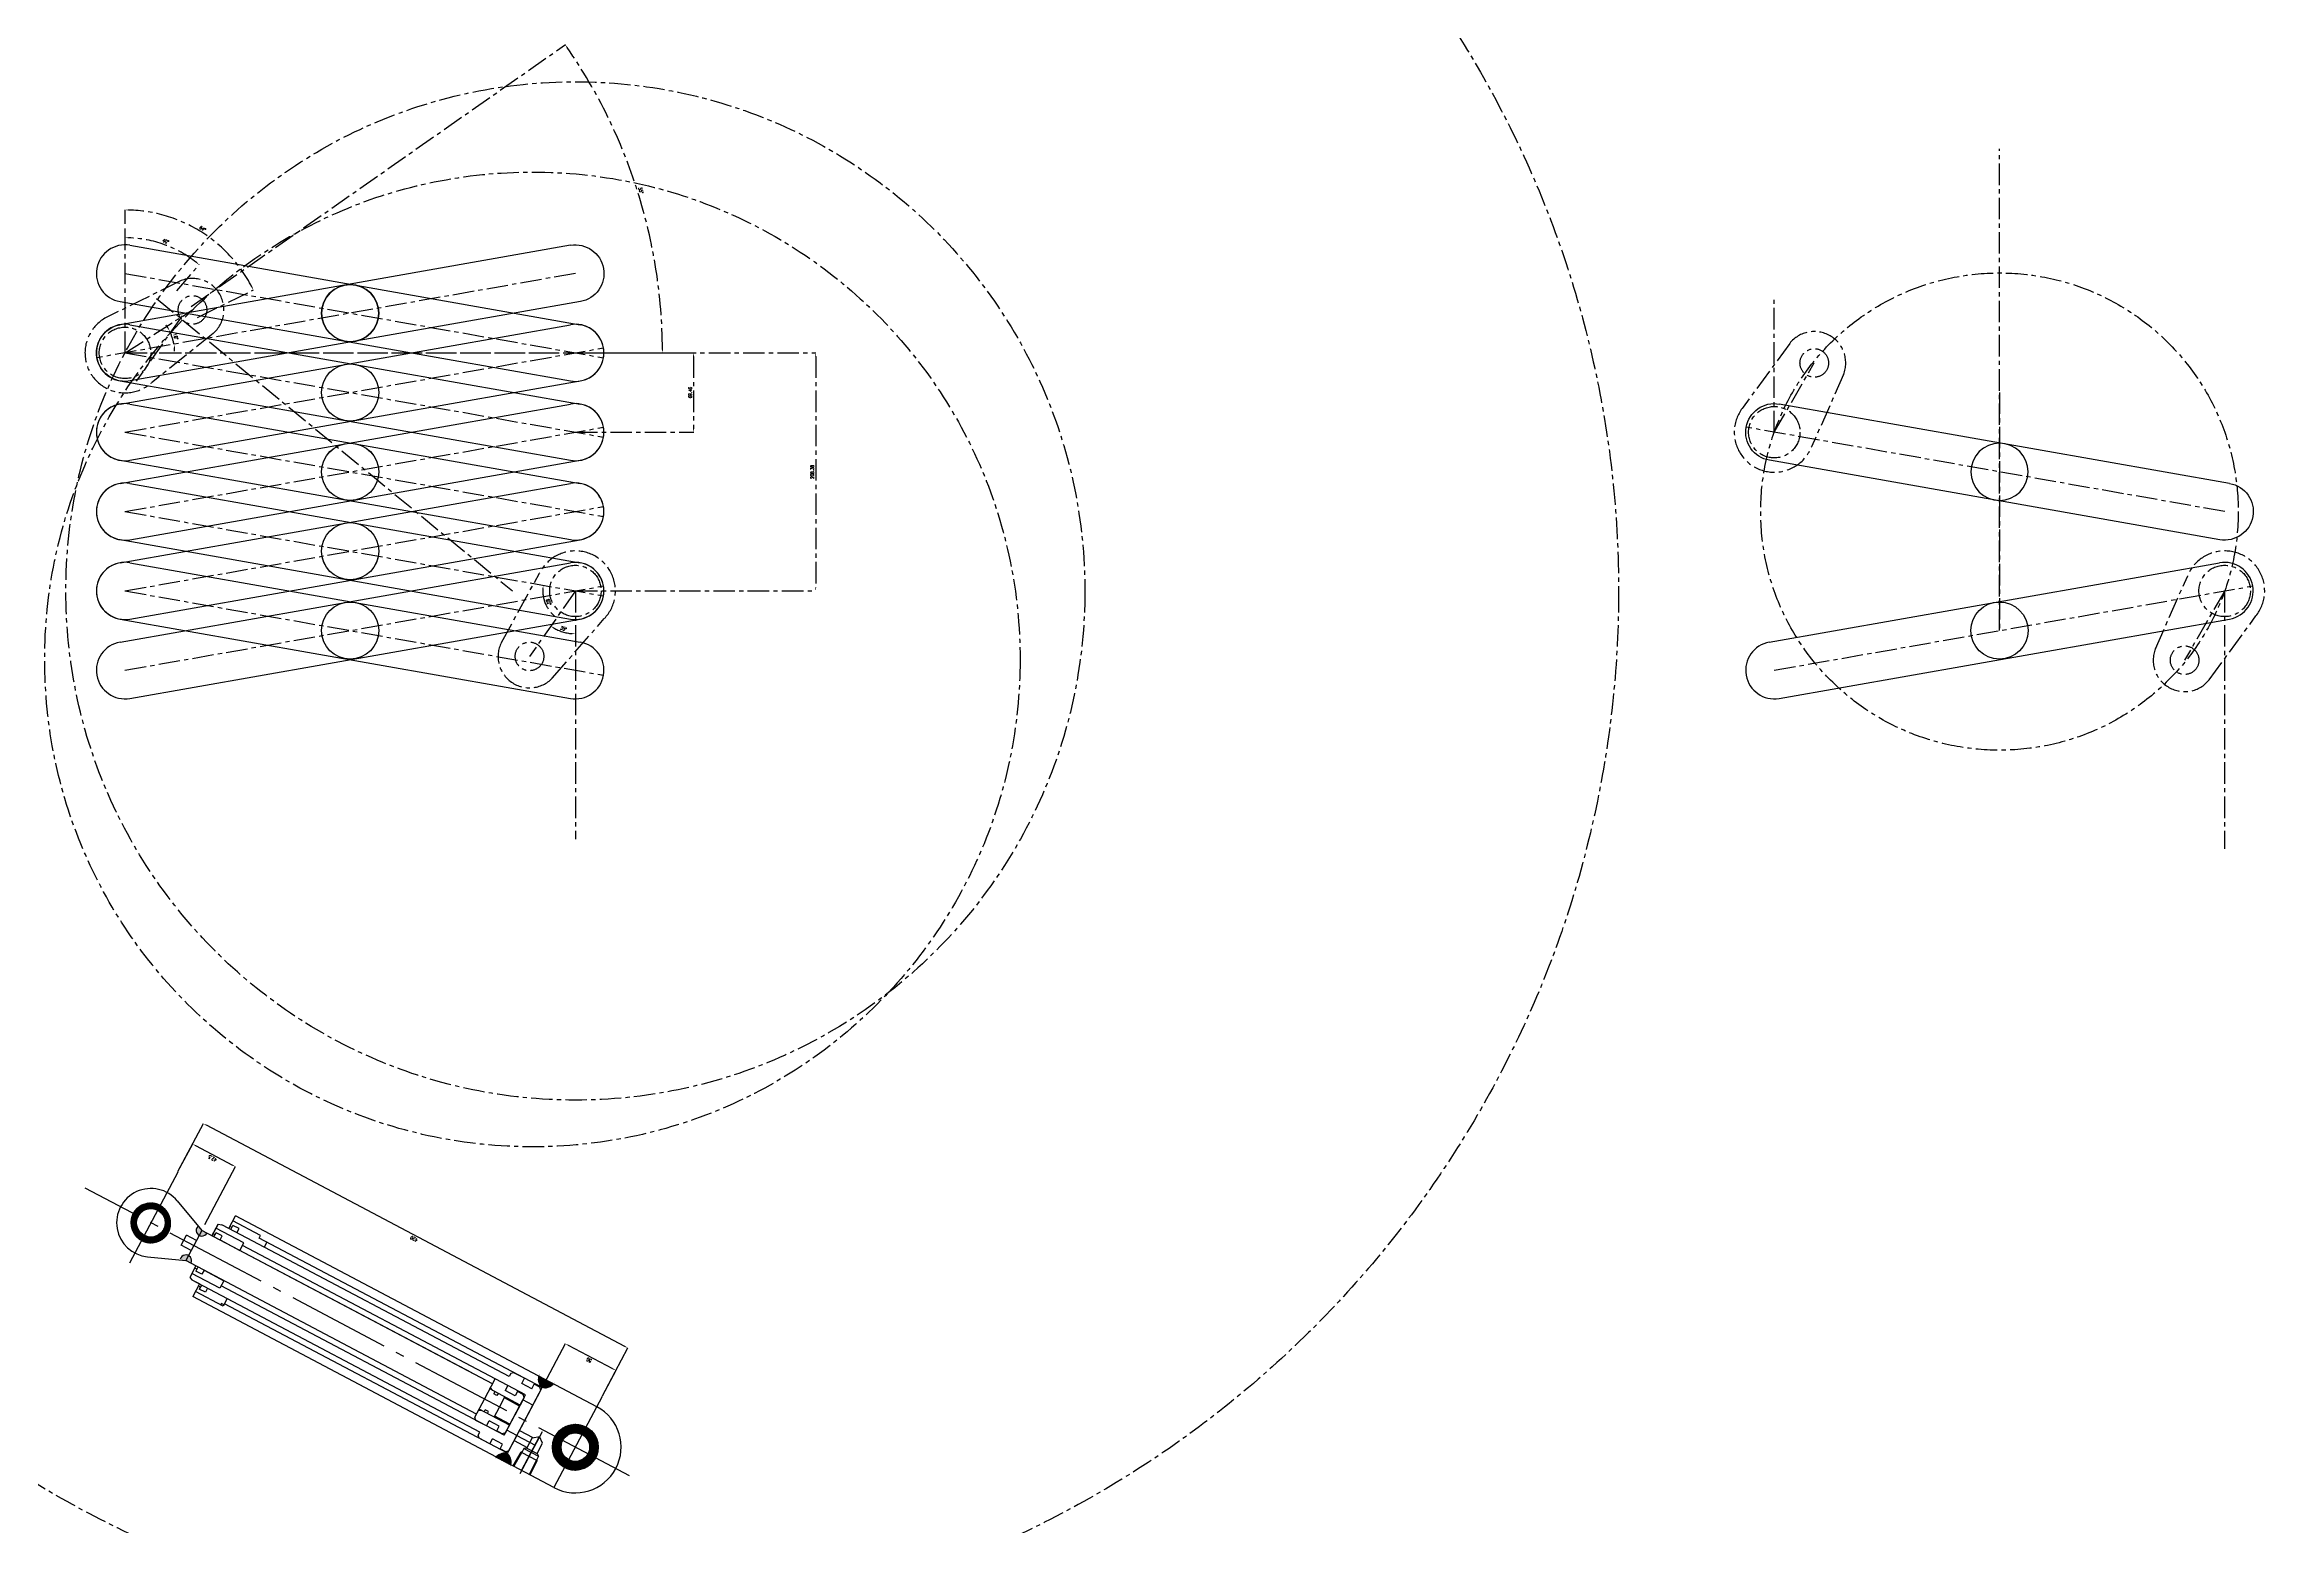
# Model space of a CAD drawing. Extents: x 2001 to 8872, y 8514 to 11880.
# Drawn here: x 6025 to 7980, y 10148 to 11445 of the extents above; entities that cross this region are included whole.
import ezdxf

# ---------------------------------------------------------------- set-up
doc = ezdxf.new("R2010")
doc.units = 0
doc.header["$LTSCALE"] = 15
doc.header["$MEASUREMENT"] = 0
for name, pattern in [('1CENTER', [8.1, 6, -0.8, 0.5, -0.8]), ('CENTER', [2, 1.25, -0.25, 0.25, -0.25]), ('HIDDEN', [0.375, 0.25, -0.125])]:
    doc.linetypes.add(name, pattern=pattern)
doc.layers.add('3', color=3, linetype='Continuous')
doc.styles.add('ROSWHS', font='romans', dxfattribs={"width": 0.7, "height": 3, "bigfont": 'whs'})
doc.dimstyles.new('ROSWHS', dxfattribs={"dimtxt": 3, "dimasz": 0.18, "dimexe": 0.18, "dimexo": 0.65, "dimgap": 1.5, "dimtad": 1, "dimdec": 4, "dimdsep": 46, "dimtxsty": 'ROSWHS', "dimcen": 0.09, "dimclrd": 2, "dimclre": 2, "dimadec": 0, "dimazin": 0, "dimtfac": 1, "dimtdec": 4, "dimtmove": 0, "dimatfit": 3, "dimfxl": 1, "dimtolj": 1, "dimtzin": 0, "dimarcsym": 0})
pattern_1 = [(45, (-177.00515, -1644.95079), (-0.0883883476, 0.0883883476), [])]

# ---------------------------------------------------------------- blocks, each defined once
blk = doc.blocks.new('dsfsdfs')
for p, q in [((911.9, 193.3), (1311.9, 193.3)), ((911.9, 143.3), (1311.9, 143.3))]:
    blk.add_line(p, q)
at = {"color": 1, "linetype": 'CENTER'}
blk.add_line((911.9, 168.3), (1336.9, 168.3), dxfattribs=at)
blk.add_circle((1111.9, 168.3), 25)
for centre, start, end in [((911.9, 168.3), 90, 270), ((1311.9, 168.3), 270, 90)]:
    blk.add_arc(centre, 25, start, end)
blk = doc.blocks.new('*D383')
at = {"color": 2, "lineweight": -2, "transparency": 16777216}
for p, q in [((1875.6, 547.6), (1875.6, 522.2)), ((1925.6, 562), (1925.6, 522.2)), ((1878.6, 522.4), (1922.6, 522.4))]:
    blk.add_line(p, q, dxfattribs=at)
at = {"color": 2, "transparency": 16777216}
for points in [[(1878.6, 522.9), (1878.6, 521.9), (1875.6, 522.4)], [(1922.6, 522.9), (1922.6, 521.9), (1925.6, 522.4)]]:
    blk.add_solid(points, dxfattribs=at)
at = {"layer": 'Defpoints', "color": 0, "transparency": 16777216}
for p in [(1875.6, 548.3), (1925.6, 562.7), (1925.6, 522.4)]:
    blk.add_point(p, dxfattribs=at)
at = {"color": 0, "transparency": 16777216, "insert": (1900.6, 525.4), "char_height": 3, "attachment_point": 5, "style": 'ROSWHS'}
blk.add_mtext('\\A1;50', dxfattribs=at)
blk = doc.blocks.new('*D390')
at = {"color": 2, "lineweight": -2, "transparency": 16777216}
for p, q in [((2052.6, 2192.6), (2052.6, 2144.9)), ((2472.6, 2192.6), (2472.6, 2144.9)), ((2055.6, 2145.1), (2469.6, 2145.1))]:
    blk.add_line(p, q, dxfattribs=at)
at = {"color": 2, "transparency": 16777216}
for points in [[(2055.6, 2145.6), (2055.6, 2144.6), (2052.6, 2145.1)], [(2469.6, 2145.6), (2469.6, 2144.6), (2472.6, 2145.1)]]:
    blk.add_solid(points, dxfattribs=at)
at = {"layer": 'Defpoints', "color": 0, "transparency": 16777216}
for p in [(2052.6, 2193.3), (2472.6, 2193.3), (2472.6, 2145.1)]:
    blk.add_point(p, dxfattribs=at)
at = {"color": 0, "transparency": 16777216, "insert": (2262.6, 2148.1), "char_height": 3, "attachment_point": 5, "style": 'ROSWHS'}
blk.add_mtext('\\A1;420', dxfattribs=at)
blk = doc.blocks.new('*D391')
at = {"color": 2, "lineweight": -2, "transparency": 16777216}
for p, q in [((2430.1, 2222.6), (2430.1, 2165.1)), ((2472.6, 2192.6), (2472.6, 2165.1)), ((2469.6, 2165.3), (2433.1, 2165.3))]:
    blk.add_line(p, q, dxfattribs=at)
at = {"color": 2, "transparency": 16777216}
for points in [[(2433.1, 2165.8), (2433.1, 2164.8), (2430.1, 2165.3)], [(2469.6, 2165.8), (2469.6, 2164.8), (2472.6, 2165.3)]]:
    blk.add_solid(points, dxfattribs=at)
at = {"layer": 'Defpoints', "color": 0, "transparency": 16777216}
for p in [(2430.1, 2223.3), (2472.6, 2193.3), (2430.1, 2165.3)]:
    blk.add_point(p, dxfattribs=at)
at = {"color": 0, "transparency": 16777216, "insert": (2451.3, 2168.3), "char_height": 3, "attachment_point": 5, "style": 'ROSWHS'}
blk.add_mtext('\\A1;42.5', dxfattribs=at)
blk = doc.blocks.new('sdsddssdsd')
for p, q in [((2102.6, 2273.3), (2104.6, 2275.3)), ((2102.6, 2273.3), (2102.6, 2243.3)), ((2104.6, 2275.3), (2110.1, 2275.3)), ((2110.1, 2275.3), (2110.1, 2270.8)), ((2110.1, 2270.8), (2120.1, 2270.8)), ((2120.1, 2275.8), (2130.6, 2275.8)), ((2120.1, 2275.8), (2120.1, 2270.8)), ((2130.6, 2275.8), (2132.6, 2273.8)), ((2132.6, 2273.8), (2132.6, 2270.8)), ((2132.6, 2270.8), (2417.1, 2270.8)), ((2410.1, 2270.8), (2417.1, 2270.8)), ((2420.1, 2269.8), (2417.1, 2270.8)), ((2420.1, 2258.3), (2420.1, 2269.8)), ((2420.1, 2258.3), (2420.1, 2269.8)), ((2102.6, 2258.3), (2112.6, 2258.3)), ((2112.6, 2263.3), (2112.6, 2223.3)), ((2112.6, 2263.3), (2392.6, 2263.3)), ((2392.6, 2265.8), (2420.1, 2265.8)), ((2392.6, 2258.3), (2392.6, 2265.8)), ((2412.1, 2258.3), (2392.6, 2258.3)), ((2412.1, 2262.3), (2418.1, 2262.3)), ((2412.1, 2258.3), (2412.1, 2262.3)), ((2418.1, 2258.3), (2418.1, 2262.3)), ((2418.1, 2260.3), (2420.1, 2260.3)), ((2102.6, 2243.3), (2102.6, 2213.3)), ((2112.6, 2225.8), (2112.6, 2233.3)), ((2102.6, 2228.3), (2112.6, 2228.3)), ((2102.6, 2213.3), (2104.6, 2211.3)), ((2104.6, 2211.3), (2110.1, 2211.3)), ((2110.1, 2215.8), (2110.1, 2211.3)), ((2110.1, 2215.8), (2120.1, 2215.8)), ((2112.6, 2223.3), (2392.6, 2223.3)), ((2120.1, 2215.8), (2120.1, 2210.8)), ((2120.1, 2210.8), (2130.6, 2210.8)), ((2130.6, 2210.8), (2132.6, 2212.8)), ((2132.6, 2215.8), (2410.1, 2215.8)), ((2132.6, 2213.3), (2132.6, 2215.8)), ((2132.6, 2212.8), (2132.6, 2215.8)), ((2412.1, 2228.3), (2392.6, 2228.3)), ((2392.6, 2228.3), (2392.6, 2220.8)), ((2392.6, 2223.3), (2392.6, 2220.8)), ((2392.6, 2220.8), (2420.1, 2220.8)), ((2410.1, 2215.8), (2417.1, 2215.8)), ((2412.1, 2228.3), (2412.1, 2224.3)), ((2412.1, 2224.3), (2418.1, 2224.3)), ((2420.1, 2216.8), (2417.1, 2215.8)), ((2418.1, 2228.3), (2418.1, 2224.3)), ((2418.1, 2226.3), (2420.1, 2226.3)), ((2420.1, 2216.8), (2420.1, 2228.3)), ((2420.1, 2228.3), (2420.1, 2216.8))]:
    blk.add_line(p, q)
blk = doc.blocks.new('sadsadas')
at = {"color": 5, "linetype": 'CENTER'}
for p, q in [((5689.1, 343.2), (5757.9, 350.6)), ((5763.2, 316), (5693.2, 316)), ((5689.1, 288.8), (5757.9, 281.4))]:
    blk.add_line(p, q, dxfattribs=at)
for centre, radius in [((5763.2, 316), 22.5), ((5693.2, 316), 12.5)]:
    blk.add_circle(centre, radius, dxfattribs=at)
for centre, radius, start, end in [((5693.2, 316), 27.5, 98.6269, 261.3731), ((5763.2, 316), 35, 261.3731, 98.6269)]:
    blk.add_arc(centre, radius, start, end, dxfattribs=at)
blk = doc.blocks.new('*D411')
at = {"color": 2, "linetype": 'CENTER', "lineweight": -2, "transparency": 16777216}
for start, end in [(30.0176, 33.9745), (10, 26.0608), (2.0863, 6.0432)]:
    blk.add_arc((6095.5, 11175.5), 43.4, start, end, dxfattribs=at)
at = {"color": 2, "linetype": 'CENTER', "transparency": 16777216}
for points in [[(6133.5, 11197.5), (6132.7, 11197), (6134.5, 11194.6)], [(6138.2, 11180), (6139.2, 11180.2), (6138.3, 11183.1)]]:
    blk.add_solid(points, dxfattribs=at)
at = {"layer": 'Defpoints', "color": 0, "linetype": 'CENTER', "transparency": 16777216}
for p in [(6514, 11249.3), (6158.4, 11206.3), (6137.4, 11187), (6095.5, 11175.5), (6095.5, 11175.5)]:
    blk.add_point(p, dxfattribs=at)
at = {"color": 0, "linetype": 'CENTER', "transparency": 16777216, "insert": (6139.7, 11189.9), "char_height": 3, "attachment_point": 5, "rotation": 288.0304, "style": 'ROSWHS'}
blk.add_mtext('\\A1;16°', dxfattribs=at)
blk = doc.blocks.new('*D412')
at = {"color": 2, "linetype": 'CENTER', "lineweight": -2, "transparency": 16777216}
blk.add_arc((6489.4, 10967.2), 28.5, 176.0386, 228.9614, dxfattribs=at)
at = {"color": 2, "linetype": 'CENTER', "transparency": 16777216}
for points in [[(6460.5, 10969.2), (6461.5, 10969.1), (6461.4, 10972.1)], [(6471, 10946.1), (6470.4, 10945.3), (6473.1, 10943.8)]]:
    blk.add_solid(points, dxfattribs=at)
at = {"layer": 'Defpoints', "color": 0, "linetype": 'CENTER', "transparency": 16777216}
for p in [(6095.5, 11036.6), (6489.4, 10967.2), (6461.5, 10961.4), (6514, 10962.8), (6449.3, 10909.8)]:
    blk.add_point(p, dxfattribs=at)
at = {"color": 0, "linetype": 'CENTER', "transparency": 16777216, "insert": (6465.9, 10957.4), "char_height": 3, "attachment_point": 5, "rotation": 292.5, "style": 'ROSWHS'}
blk.add_mtext('\\A1;65°', dxfattribs=at)
blk = doc.blocks.new('*D413')
at = {"color": 2, "linetype": 'CENTER', "lineweight": -2, "transparency": 16777216}
blk.add_arc((6489.4, 10967.2), 37.5, 239.5818, 265.4182, dxfattribs=at)
at = {"color": 2, "linetype": 'CENTER', "transparency": 16777216}
for points in [[(6470.1, 10934.4), (6470.7, 10935.2), (6467.9, 10936.4)], [(6486.4, 10930.3), (6486.4, 10929.3), (6489.4, 10929.6)]]:
    blk.add_solid(points, dxfattribs=at)
at = {"layer": 'Defpoints', "color": 0, "linetype": 'CENTER', "transparency": 16777216}
for p in [(6489.4, 10967.2), (6489.4, 10967.2), (6474.5, 10932.7), (6449.3, 10909.8), (6489.4, 10749.8)]:
    blk.add_point(p, dxfattribs=at)
at = {"color": 0, "linetype": 'CENTER', "transparency": 16777216, "insert": (6479, 10934.2), "char_height": 3, "attachment_point": 5, "rotation": 342.5, "style": 'ROSWHS'}
blk.add_mtext('\\A1;35°', dxfattribs=at)
blk = doc.blocks.new('*D414')
at = {"color": 2, "linetype": 'CENTER', "lineweight": -2, "transparency": 16777216}
for p, q in [((6095.5, 11288.4), (6095.5, 11300.8)), ((6159, 11206.6), (6208, 11230.6))]:
    blk.add_line(p, q, dxfattribs=at)
blk.add_arc((6095.5, 11175.5), 125.1, 27.4353, 88.6255, dxfattribs=at)
at = {"color": 2, "linetype": 'CENTER', "transparency": 16777216}
for points in [[(6098.5, 11300.1), (6098.5, 11301.1), (6095.5, 11300.6)], [(6206.9, 11233.4), (6206, 11232.9), (6207.8, 11230.5)]]:
    blk.add_solid(points, dxfattribs=at)
at = {"layer": 'Defpoints', "color": 0, "linetype": 'CENTER', "transparency": 16777216}
for p in [(6095.5, 11287.7), (6180.2, 11267.6), (6158.4, 11206.3), (6095.5, 11175.5), (6095.5, 11175.5)]:
    blk.add_point(p, dxfattribs=at)
at = {"color": 0, "linetype": 'CENTER', "transparency": 16777216, "insert": (6163.3, 11284.2), "char_height": 3, "attachment_point": 5, "rotation": 328.0304, "style": 'ROSWHS'}
blk.add_mtext('\\A1;64°', dxfattribs=at)
blk = doc.blocks.new('*D415')
at = {"color": 2, "linetype": 'CENTER', "lineweight": -2, "transparency": 16777216}
blk.add_line((6140.9, 11229.7), (6160.4, 11252.9), dxfattribs=at)
blk.add_arc((6095.5, 11175.5), 100.8, 51.7051, 88.2949, dxfattribs=at)
at = {"color": 2, "linetype": 'CENTER', "transparency": 16777216}
for points in [[(6098.5, 11275.8), (6098.5, 11276.8), (6095.5, 11276.3)], [(6158.3, 11255), (6157.6, 11254.3), (6160.3, 11252.8)]]:
    blk.add_solid(points, dxfattribs=at)
at = {"layer": 'Defpoints', "color": 0, "linetype": 'CENTER', "transparency": 16777216}
for p in [(6095.5, 11287.7), (6140.7, 11265.6), (6140.5, 11229.2), (6095.5, 11175.5), (6095.5, 11175.5)]:
    blk.add_point(p, dxfattribs=at)
at = {"color": 0, "linetype": 'CENTER', "transparency": 16777216, "insert": (6131, 11273.1), "char_height": 3, "attachment_point": 5, "rotation": 340, "style": 'ROSWHS'}
blk.add_mtext('\\A1;40°', dxfattribs=at)
blk = doc.blocks.new('*D416')
at = {"color": 2, "linetype": 'CENTER', "lineweight": -2, "transparency": 16777216}
for p, q in [((6153.4, 11216.1), (6480.7, 11445.3)), ((6149.1, 11175.5), (6565.8, 11175.5))]:
    blk.add_line(p, q, dxfattribs=at)
blk.add_arc((6095.5, 11175.5), 470.1, 0.3656, 34.6344, dxfattribs=at)
at = {"color": 2, "linetype": 'CENTER', "transparency": 16777216}
for points in [[(6481.9, 11442.4), (6482.7, 11443), (6480.6, 11445.2)], [(6566.1, 11178.5), (6565.1, 11178.5), (6565.6, 11175.5)]]:
    blk.add_solid(points, dxfattribs=at)
at = {"layer": 'Defpoints', "color": 0, "linetype": 'CENTER', "transparency": 16777216}
for p in [(6555.9, 11270.6), (6152.8, 11215.7), (6095.5, 11175.5), (6095.5, 11175.5), (6148.4, 11175.5)]:
    blk.add_point(p, dxfattribs=at)
at = {"color": 0, "linetype": 'CENTER', "transparency": 16777216, "insert": (6546.7, 11317.8), "char_height": 3, "attachment_point": 5, "rotation": 287.5, "style": 'ROSWHS'}
blk.add_mtext('\\A1;35°', dxfattribs=at)
blk = doc.blocks.new('*D417')
at = {"color": 2, "linetype": 'CENTER', "lineweight": -2, "transparency": 16777216}
for p, q in [((6096.2, 11175.5), (6699.8, 11175.5)), ((6699.6, 11172.5), (6699.6, 10970.2)), ((6490.1, 10967.2), (6699.8, 10967.2))]:
    blk.add_line(p, q, dxfattribs=at)
at = {"color": 2, "linetype": 'CENTER', "transparency": 16777216}
for points in [[(6699.1, 11172.5), (6700.1, 11172.5), (6699.6, 11175.5)], [(6699.1, 10970.2), (6700.1, 10970.2), (6699.6, 10967.2)]]:
    blk.add_solid(points, dxfattribs=at)
at = {"layer": 'Defpoints', "color": 0, "linetype": 'CENTER', "transparency": 16777216}
for p in [(6095.5, 11175.5), (6489.4, 10967.2), (6699.6, 10967.2)]:
    blk.add_point(p, dxfattribs=at)
at = {"color": 0, "linetype": 'CENTER', "transparency": 16777216, "insert": (6696.6, 11071.3), "char_height": 3, "attachment_point": 5, "rotation": 90, "style": 'ROSWHS'}
blk.add_mtext('\\A1;208.38', dxfattribs=at)
blk = doc.blocks.new('*D418')
at = {"color": 2, "linetype": 'CENTER', "lineweight": -2, "transparency": 16777216}
for p, q in [((6490.1, 11175.5), (6593, 11175.5)), ((6592.8, 11172.5), (6592.8, 11109.1)), ((6490.1, 11106.1), (6593, 11106.1))]:
    blk.add_line(p, q, dxfattribs=at)
at = {"color": 2, "linetype": 'CENTER', "transparency": 16777216}
for points in [[(6592.3, 11172.5), (6593.3, 11172.5), (6592.8, 11175.5)], [(6592.3, 11109.1), (6593.3, 11109.1), (6592.8, 11106.1)]]:
    blk.add_solid(points, dxfattribs=at)
at = {"layer": 'Defpoints', "color": 0, "linetype": 'CENTER', "transparency": 16777216}
for p in [(6489.4, 11175.5), (6489.4, 11106.1), (6592.8, 11106.1)]:
    blk.add_point(p, dxfattribs=at)
at = {"color": 0, "linetype": 'CENTER', "transparency": 16777216, "insert": (6589.8, 11140.8), "char_height": 3, "attachment_point": 5, "rotation": 90, "style": 'ROSWHS'}
blk.add_mtext('\\A1;69.46', dxfattribs=at)
blk = doc.blocks.new('fdsfdsfsdfsd')
h = blk.add_hatch(color=256)
h.dxf.hatch_style = 1
h.paths.add_polyline_path([(2430.07329, 2228.26748), (2434.91944, 2227.03671, 0.4890838057), (2430.07329, 2233.26748)])
h.paths.add_polyline_path([(2425.07329, 2228.26748), (2430.07329, 2228.26748), (2430.07329, 2233.26748, 0.4142135624)])
h.paths.add_polyline_path([(2430.07329, 2253.26748, 0.4890838057), (2434.91944, 2259.49825), (2430.07329, 2258.26748)])
h.paths.add_polyline_path([(2430.07329, 2253.26748), (2430.07329, 2258.26748), (2425.07329, 2258.26748, 0.4142135624)])
at = {"color": 1, "linetype": '1CENTER'}
blk.add_line((2472.57329, 2193.26748), (2472.57329, 2293.26748), dxfattribs=at)
for p, q in [((2461.19376, 2271.02547), (2430.07329, 2258.26748)), ((2112.57329, 2260.76748), (2114.57329, 2262.76748)), ((2112.57329, 2260.76748), (2112.57329, 2243.26748)), ((2112.57329, 2253.26748), (2142.57329, 2253.28405)), ((2112.57329, 2252.26748), (2127.57329, 2252.26748)), ((2114.57329, 2262.76748), (2120.07329, 2262.76748)), ((2120.07329, 2262.76748), (2120.07329, 2258.26748)), ((2120.07329, 2258.26748), (2130.07329, 2258.26748)), ((2127.57329, 2253.26748), (2127.57329, 2243.26748)), ((2130.07329, 2263.26748), (2130.07329, 2258.26748)), ((2130.07329, 2263.26748), (2140.57329, 2263.26748)), ((2134.37329, 2253.26748), (2134.37329, 2251.26748)), ((2134.37329, 2251.26748), (2137.57329, 2251.26748)), ((2137.57329, 2253.26748), (2137.57329, 2251.26748)), ((2142.57329, 2254.26748), (2139.86723, 2253.28255)), ((2140.57329, 2263.26748), (2142.57329, 2261.26748)), ((2142.57329, 2261.26748), (2142.57329, 2243.26748)), ((2142.57329, 2261.26748), (2142.57329, 2243.26748)), ((2142.57329, 2258.26748), (2430.07329, 2258.26748)), ((2142.57329, 2253.26748), (2142.57329, 2254.26748)), ((2420.07329, 2258.26748), (2430.07329, 2258.26748)), ((2420.07329, 2258.26748), (2430.07329, 2258.26748)), ((2430.07329, 2228.26748), (2430.07329, 2258.26748)), ((2430.07329, 2248.26748), (2440.07329, 2248.26748)), ((2440.07329, 2248.26748), (2440.07329, 2238.26748)), ((2112.57329, 2225.76748), (2112.57329, 2243.26748)), ((2112.57329, 2234.26748), (2127.57329, 2234.26748)), ((2112.57329, 2233.26748), (2142.57329, 2233.25469)), ((2127.57329, 2243.26748), (2127.57329, 2233.26748)), ((2134.37329, 2233.26748), (2134.37329, 2235.26748)), ((2134.37329, 2235.26748), (2137.57329, 2235.26748)), ((2137.57329, 2233.26748), (2137.57329, 2235.26748)), ((2142.57329, 2232.26748), (2139.86723, 2233.2524)), ((2142.57329, 2243.26748), (2142.57329, 2223.26748)), ((2142.57329, 2233.26748), (2142.57329, 2232.26748)), ((2430.07329, 2238.26748), (2440.07329, 2238.26748)), ((2112.57329, 2225.76748), (2114.57329, 2223.76748)), ((2114.57329, 2223.76748), (2120.07329, 2223.76748)), ((2120.07329, 2228.26748), (2130.07329, 2228.26748)), ((2120.07329, 2223.76748), (2120.07329, 2228.26748)), ((2130.07329, 2223.26748), (2130.07329, 2228.26748)), ((2130.07329, 2223.26748), (2142.57329, 2223.26748)), ((2142.57329, 2228.26748), (2430.07329, 2228.26748)), ((2163.11914, 2228.26748), (2430.07329, 2228.26748)), ((2461.19376, 2215.50948), (2430.07329, 2228.26748))]:
    blk.add_line(p, q)
for radius in [14, 12.5]:
    blk.add_circle((2472.57329, 2243.26748), radius)
for centre, radius, start, end in [((2472.57329, 2243.26748), 30, 247.70857355, 112.29142645), ((2430.07329, 2258.26748), 5, 180, 14.2500327), ((2430.07329, 2228.26748), 5, 345.7499673, 180)]:
    blk.add_arc(centre, radius, start, end)
for base, p1, p2, picture, middle in [((2430.07329, 2165.29412), (2472.57329, 2193.26748), (2430.07329, 2223.26748), '*D391', (2451.32329, 2168.29412)), ((2472.57329, 2145.12013), (2052.57329, 2193.26748), (2472.57329, 2193.26748), '*D390', (2262.57329, 2148.12013))]:
    dim = blk.add_linear_dim(base=base, p1=p1, p2=p2, dimstyle='ROSWHS', override={"dimasz": 3, "dimexe": 0.2, "dimexo": 0.7, "dimrnd": 0.01, "dimcen": 0.1})
    dim.commit()
    dim.dimension.update_dxf_attribs({"geometry": picture, "text_midpoint": middle})
blk = doc.blocks.new('sadasda')
h = blk.add_hatch()
h.set_pattern_fill('ANSI31', color=256)
h.set_pattern_definition(pattern_1)
edge = h.paths.add_edge_path()
edge.add_ellipse((1925.56814, 643.31669), major_axis=(0, -11.8785), ratio=0.6720542239, start_angle=294.893234, end_angle=425.106766)
edge.add_line((1932.80946, 638.31669), (1918.32682, 638.31669))
edge = h.paths.add_edge_path()
edge.add_ellipse((1925.56814, 553.31669), major_axis=(0, 11.8785), ratio=0.6720542239, start_angle=-65.106766, end_angle=65.106766)
edge.add_line((1918.32682, 558.31669), (1932.80946, 558.31669))
at = {"linetype": 'HIDDEN'}
h = blk.add_hatch(dxfattribs=at)
h.set_pattern_fill('ANSI31', color=256)
h.set_pattern_definition(pattern_1)
h.paths.add_polyline_path([(1875.56814, 618.31669), (1875.56814, 610.81669, -0.4142135624), (1888.06814, 598.31669), (1895.56814, 598.31669, 0.4142135624)])
h.paths.add_polyline_path([(1875.56814, 618.31669, 0.4142135624), (1855.56814, 598.31669), (1863.06814, 598.31669, -0.4142135624), (1875.56814, 610.81669)])
h.paths.add_polyline_path([(1895.56814, 598.31669), (1888.06814, 598.31669, -0.4142135624), (1875.56814, 585.81669), (1875.56814, 578.31669, 0.4142135624)])
h.paths.add_polyline_path([(1875.56814, 585.81669, -0.4142135624), (1863.06814, 598.31669), (1855.56814, 598.31669, 0.4142135624), (1875.56814, 578.31669)])
h = blk.add_hatch(dxfattribs=at)
h.set_pattern_fill('ANSI31', color=256)
h.set_pattern_definition(pattern_1)
h.paths.add_polyline_path([(2295.56814, 615.81669), (2295.56814, 610.81669, -0.4142135624), (2308.06814, 598.31669), (2313.06814, 598.31669, 0.4142135624)])
h.paths.add_polyline_path([(2295.56814, 615.81669, 0.4142135624), (2278.06814, 598.31669), (2283.06814, 598.31669, -0.4142135624), (2295.56814, 610.81669)])
h.paths.add_polyline_path([(2283.06814, 598.31669), (2278.06814, 598.31669, 0.4142135624), (2295.56814, 580.81669), (2295.56814, 585.81669, -0.4142135624)])
h.paths.add_polyline_path([(2313.06814, 598.31669), (2308.06814, 598.31669, -0.4142135624), (2295.56814, 585.81669), (2295.56814, 580.81669, 0.4142135624)])
at = {"color": 1, "linetype": '1CENTER'}
for p, q in [((1875.56814, 548.31669), (1875.56814, 648.31669)), ((1907.56814, 600.14511), (1907.56814, 641.56265)), ((1907.56814, 638.31669), (1907.56814, 604.66619)), ((1925.56814, 613.31669), (1907.56814, 613.31669)), ((1821.87934, 598.31669), (2360.57974, 598.31669))]:
    blk.add_line(p, q, dxfattribs=at)
for p, q in [((1875.56814, 638.31669), (2233.06814, 638.31669)), ((1899.88064, 638.31669), (1900.31814, 624.31669)), ((1915.25564, 638.31669), (1914.81814, 624.31669)), ((1925.56814, 631.43819), (1925.56814, 565.19518)), ((1925.56814, 630.81669), (2205.56814, 630.81669)), ((2205.56814, 633.31669), (2233.06814, 633.31669)), ((2205.56814, 625.81669), (2205.56814, 633.31669)), ((2205.56814, 631.81669), (2208.06814, 631.81669)), ((2208.06814, 631.81669), (2208.06814, 633.31669)), ((2225.06814, 629.81669), (2231.06814, 629.81669)), ((2225.06814, 625.81669), (2225.06814, 629.81669)), ((2231.06814, 625.81669), (2231.06814, 629.81669)), ((2231.06814, 627.81669), (2233.06814, 627.81669)), ((2233.06814, 625.81669), (2233.06814, 638.31669)), ((1915.48064, 624.31669), (1899.65564, 624.31669)), ((1900.31814, 620.31669), (1900.31814, 624.31669)), ((1902.56814, 619.01765), (1900.31814, 620.31669)), ((1914.81814, 620.31669), (1900.31814, 620.31669)), ((1902.56814, 619.01765), (1902.56814, 608.49589)), ((1912.56814, 619.01765), (1902.56814, 619.01765)), ((1902.56814, 608.49589), (1907.56814, 604.66619)), ((1912.56814, 608.49589), (1907.56814, 604.66619)), ((1925.56814, 608.31669), (1912.33417, 608.31669)), ((1912.56814, 619.01765), (1914.81814, 620.31669)), ((1912.56814, 619.01765), (1912.56814, 608.31669)), ((1925.56814, 618.31669), (1912.56814, 618.31669)), ((1914.81814, 620.31669), (1914.81814, 624.31669)), ((2198.06814, 565.81669), (2198.06814, 570.81669)), ((2225.06814, 570.81669), (2225.06814, 566.81669)), ((2231.06814, 570.81669), (2231.06814, 566.81669)), ((2231.06814, 568.81669), (2233.06814, 568.81669)), ((2233.06814, 570.81669), (2233.06814, 558.31669)), ((1875.56814, 558.31669), (2233.06814, 558.31669)), ((1925.56814, 565.81669), (2205.56814, 565.81669)), ((2205.56814, 565.81669), (2205.56814, 563.31669)), ((2205.56814, 563.31669), (2233.06814, 563.31669)), ((2225.06814, 566.81669), (2231.06814, 566.81669))]:
    blk.add_line(p, q)
for radius in [20, 12.5]:
    blk.add_circle((1875.56814, 598.31669), radius)
blk.add_arc((1875.56814, 598.31669), 40, 90, 270)
blk.add_ellipse((1925.56814, 643.31669), major_axis=(0, -11.8785), ratio=0.6720542239, start_param=5.1468578752, end_param=7.4195127391)
at = {"extrusion": (0, 0, -1)}
blk.add_ellipse((1925.56814, 553.31669), major_axis=(0, 11.8785), ratio=0.6720542239, start_param=5.1468578752, end_param=7.4195127391, dxfattribs=at)
at = {"layer": '3', "color": 3}
for p, q in [((1899.21814, 638.31669), (1899.65564, 624.31669)), ((1915.91814, 638.31669), (1915.48064, 624.31669)), ((1899.65564, 624.31669), (1900.31814, 623.14327)), ((1915.48064, 624.31669), (1914.81814, 623.14327))]:
    blk.add_line(p, q, dxfattribs=at)
at = {"color": 2, "linetype": 'HIDDEN', "true_color": 0xf1eb1f}
for name in ['fdsfdsfsdfsd', 'sdsddssdsd']:
    blk.add_blockref(name, (-177.00515, -1644.95079), dxfattribs=at)
dim = blk.add_linear_dim(base=(1925.56814, 522.39251), p1=(1875.56814, 548.31669), p2=(1925.56814, 562.69518), dimstyle='ROSWHS', override={"dimasz": 3, "dimexe": 0.2, "dimexo": 0.7, "dimrnd": 0.01, "dimcen": 0.1})
dim.commit()
dim.dimension.update_dxf_attribs({"geometry": '*D383', "text_midpoint": (1900.56814, 525.39251)})

msp = doc.modelspace()

# ---------------------------------------------------------------- linework, layer by layer
at = {"color": 1, "linetype": 'CENTER'}
for p, q in [((7735.07452, 10932.42741), (7735.07452, 11353.98858)), ((6095.48443, 11175.53486), (6095.48443, 11287.68625)), ((7538.11297, 11106.07778), (7538.11297, 11221.91982)), ((6145.36368, 11208.05915), (6105.21332, 11150.71851)), ((6095.48443, 11175.53486), (6148.44852, 11175.53486)), ((7735.07452, 10932.42741), (7735.07452, 11140.80741)), ((7735.07452, 11140.80741), (7735.07452, 10932.42741)), ((6489.40753, 10967.15705), (6449.25718, 10909.81641)), ((6489.40753, 10967.15705), (6489.40753, 10749.75939)), ((7932.03607, 10967.15705), (7932.03607, 10741.50514))]:
    msp.add_line(p, q, dxfattribs=at)
at = {"color": 3, "linetype": 'CENTER'}
msp.add_line((6122.98443, 11223.16626), (6434.40753, 10967.15705), dxfattribs=at)
at = {"color": 1, "linetype": 'CENTER'}
for centre, radius in [((6489.40753, 10967.15705), 912.5), ((6489.40753, 10967.15705), 445.64192), ((6451.80061, 10907.20254), 426.58641), ((7735.07452, 11036.61741), 208.85065)]:
    msp.add_circle(centre, radius, dxfattribs=at)

# ---------------------------------------------------------------- block references
for name, p, rotation in [('dsfsdfs', (5168.18512, 11237.64925), 349.9999999999999), ('sadsadas', (10786.3092, 14538.61248), 212.4999999999998), ('dsfsdfs', (5226.62021, 10782.01861), 9.999999999999998), ('dsfsdfs', (5168.18512, 11168.18998), 349.9999999999999), ('sadsadas', (10146.02892, 16255.14589), 239.9999999999998), ('dsfsdfs', (5226.62021, 10712.55934), 9.999999999999998), ('dsfsdfs', (5168.18512, 11098.73071), 349.9999999999999), ('dsfsdfs', (5226.62021, 10643.10007), 9.999999999999998), ('dsfsdfs', (5168.18512, 11029.27143), 349.9999999999999), ('sadsadas', (3442.64463, 6064.97755), 55), ('sadsadas', (5324.12011, 5818.08894), 60.00000000000001), ('dsfsdfs', (5226.62021, 10573.6408), 9.999999999999998), ('dsfsdfs', (5168.18512, 10959.81216), 349.9999999999999), ('dsfsdfs', (6669.24874, 10573.6408), 9.999999999999998), ('sadasda', (8427.0743, 9869.6367), 152.1220128556667)]:
    msp.add_blockref(name, p, dxfattribs=dict(at, rotation=rotation))
at = {"color": 1, "linetype": 'CENTER', "xscale": -1}
for p, rotation in [((7416.70684, 11237.64925), 10.00000000000012), ((8800.90029, 10712.56153), 350.0000000000001)]:
    msp.add_blockref('dsfsdfs', p, dxfattribs=dict(at, rotation=rotation))

# ---------------------------------------------------------------- dimensions: what is measured, and where the dimension line sits
at = {"color": 1, "linetype": 'CENTER'}
for base, line1, line2, picture, middle in [((6555.87607, 11270.59809), ((6095.48443, 11175.53486), (6148.44852, 11175.53486)), ((6095.48443, 11175.53486), (6152.82508, 11215.68521)), '*D416', (6546.69143, 11317.79988)), ((6180.17648, 11267.55247), ((6095.48443, 11175.53486), (6158.36742, 11206.28758)), ((6095.48443, 11175.53486), (6095.48443, 11287.68625)), '*D414', (6163.28823, 11284.17182)), ((6140.72876, 11265.62373), ((6095.48443, 11175.53486), (6140.47957, 11229.15797)), ((6095.48443, 11175.53486), (6095.48443, 11287.68625)), '*D415', (6130.99022, 11273.0862)), ((6137.38298, 11187.03915), ((6095.48443, 11175.53486), (6514.02773, 11249.33534)), ((6095.48443, 11175.53486), (6158.36742, 11206.28758)), '*D411', (6139.65267, 11189.9119)), ((6461.51782, 10961.39829), ((6489.40753, 10967.15705), (6449.25718, 10909.81641)), ((6095.48443, 11036.61632), (6514.02773, 10962.81584)), '*D412', (6465.86888, 10957.40702)), ((6474.54447, 10932.7006), ((6489.40753, 10967.15705), (6489.40753, 10749.75939)), ((6489.40753, 10967.15705), (6449.25718, 10909.81641)), '*D413', (6479.02554, 10934.22957))]:
    dim = msp.add_angular_dim_2l(base=base, line1=line1, line2=line2, dimstyle='ROSWHS', override={"dimasz": 3, "dimexe": 0.2, "dimexo": 0.7, "dimrnd": 0.01, "dimcen": 0.1}, dxfattribs=at)
    dim.commit()
    dim.dimension.update_dxf_attribs({"geometry": picture, "text_midpoint": middle})
for base, p1, p2, picture, middle in [((6699.55589, 10967.15705), (6095.48443, 11175.53486), (6489.40753, 10967.15705), '*D417', (6696.55589, 11071.34596)), ((6592.7813, 11106.07559), (6489.40753, 11175.53486), (6489.40753, 11106.07559), '*D418', (6589.7813, 11140.80523))]:
    dim = msp.add_linear_dim(base=base, p1=p1, p2=p2, angle=90, dimstyle='ROSWHS', override={"dimasz": 3, "dimexe": 0.2, "dimexo": 0.7, "dimrnd": 0.01, "dimcen": 0.1}, dxfattribs=at)
    dim.commit()
    dim.dimension.update_dxf_attribs({"geometry": picture, "text_midpoint": middle})

doc.saveas('drawing.dxf')
